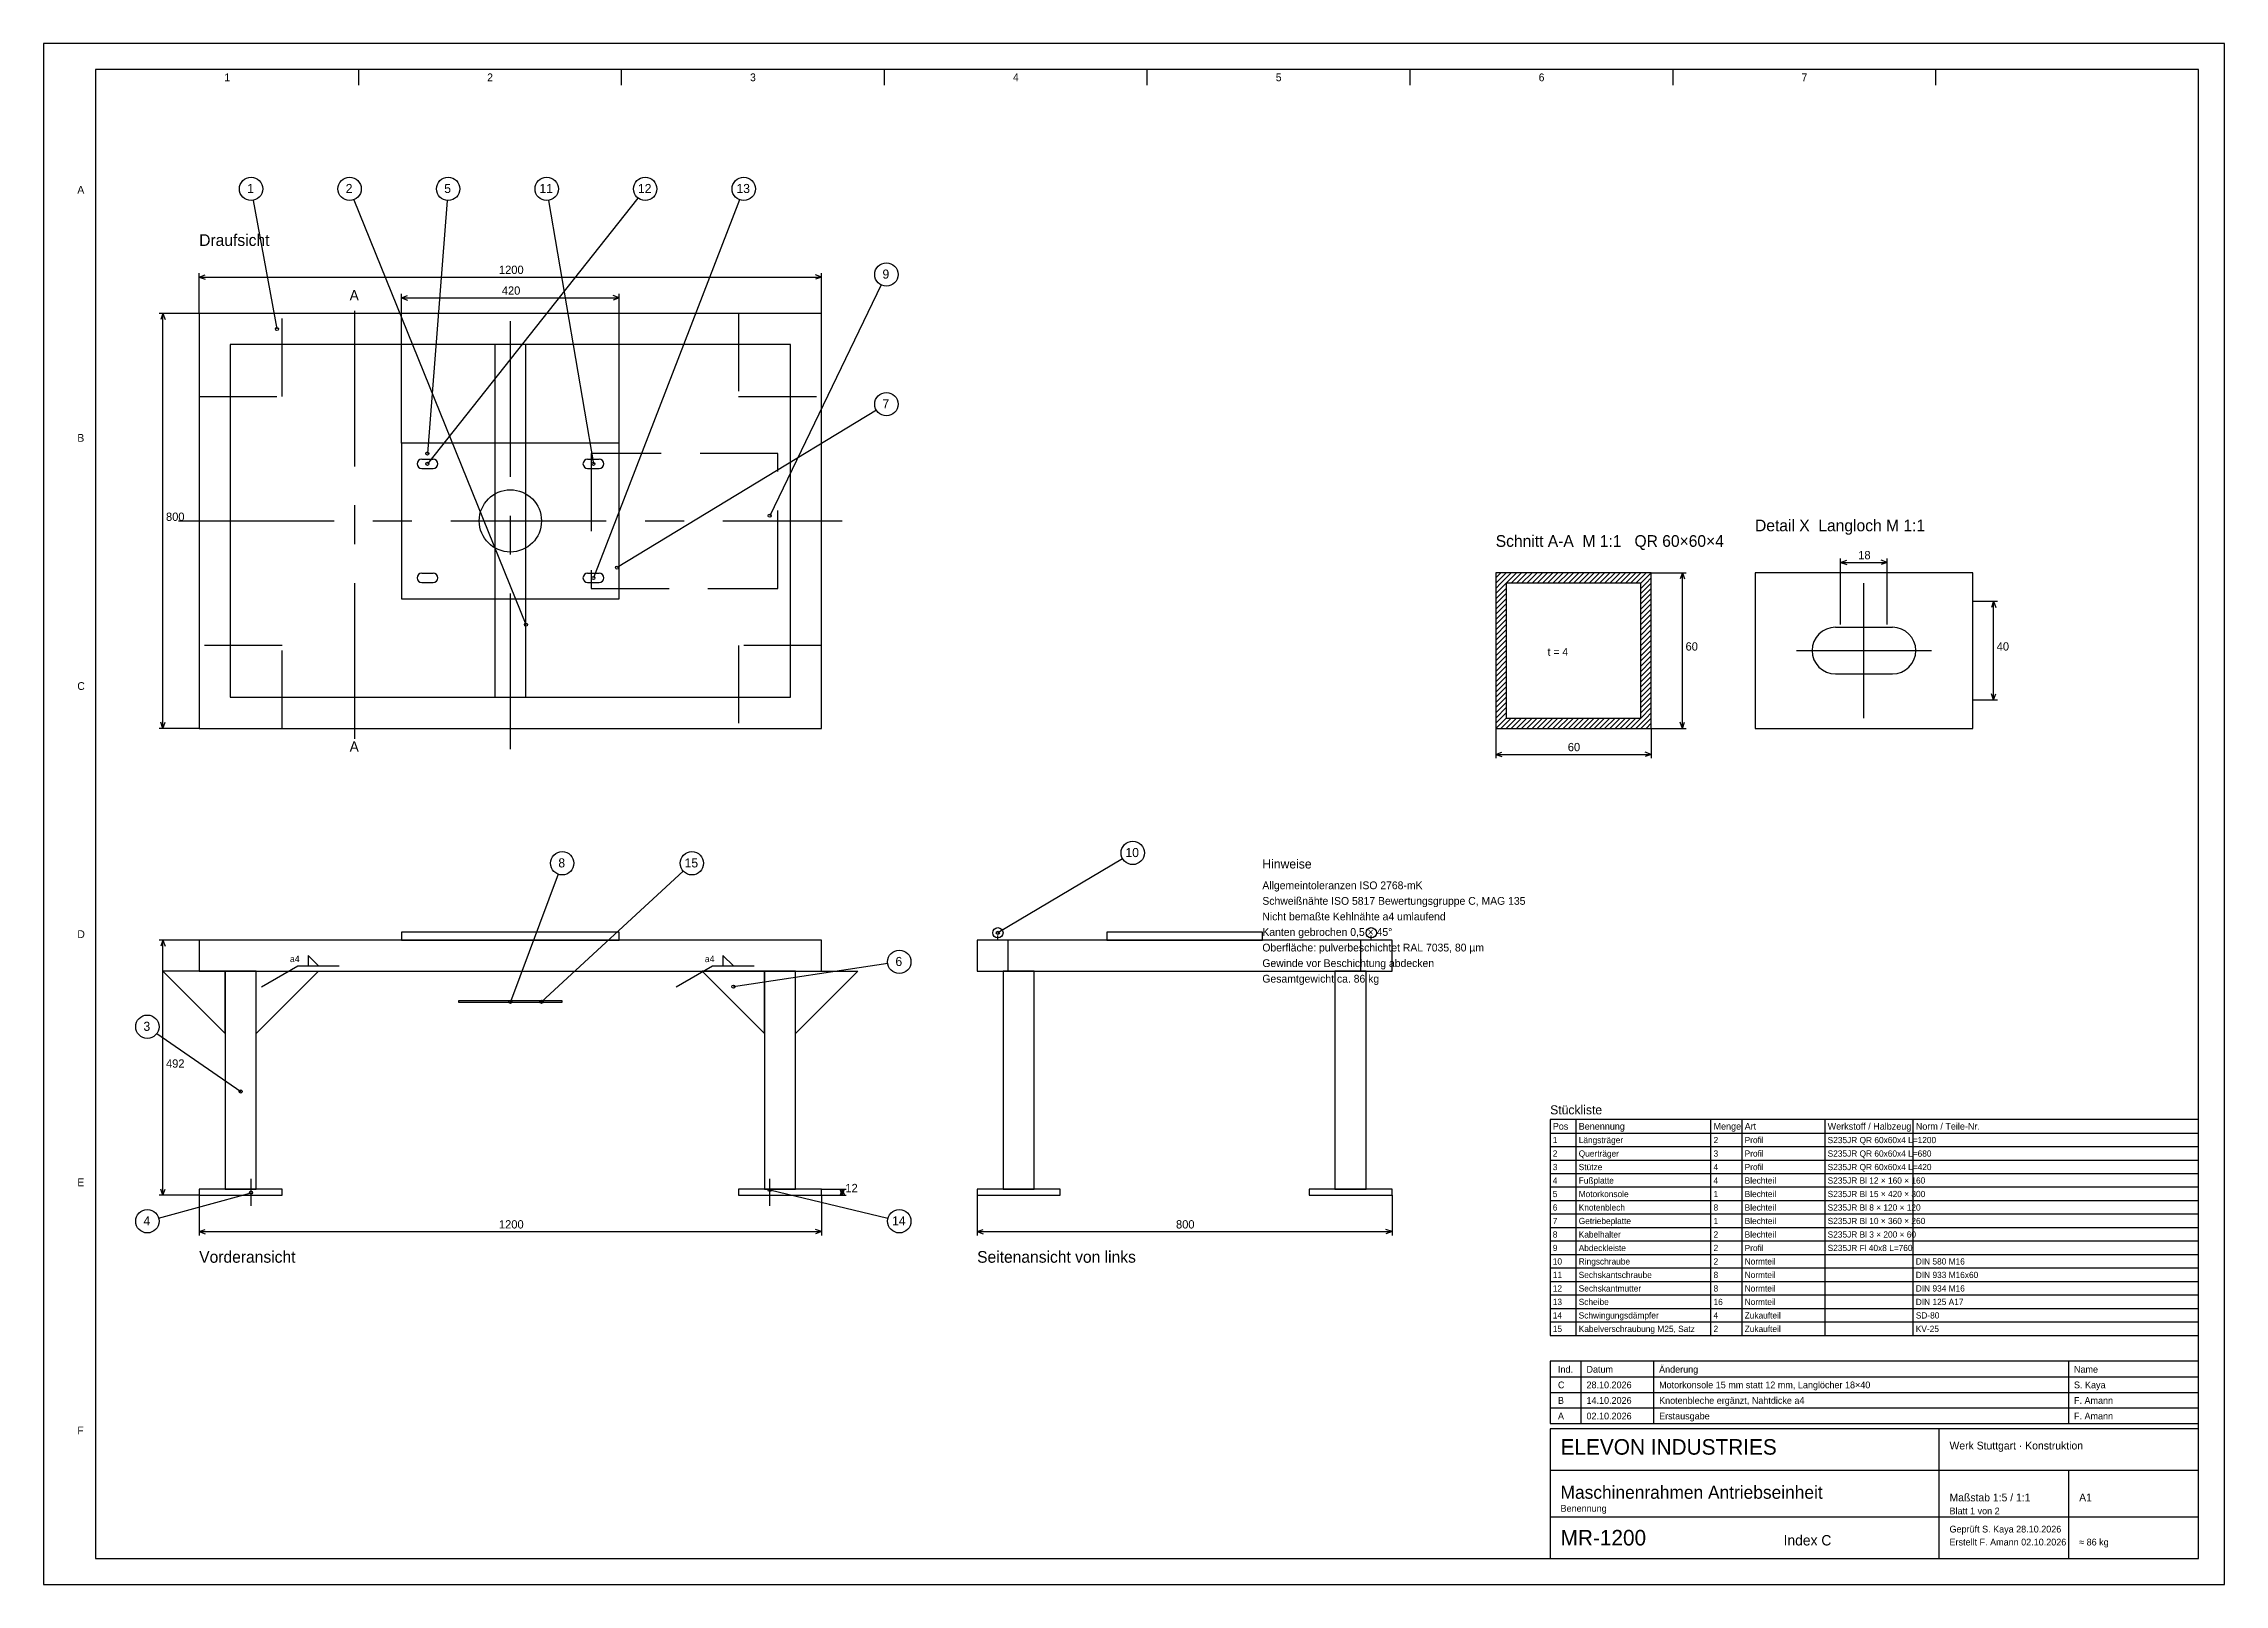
# Model space of a CAD drawing. Header units: millimetres. Extents: x 0 to 1782, y 0 to 594.
# Drawn here: x 0 to 841, y 0 to 594 of the extents above; entities that cross this region are included whole.
import ezdxf

# ---------------------------------------------------------------- set-up
doc = ezdxf.new("R2010")
doc.units = ezdxf.units.MM
doc.header["$LTSCALE"] = 5
doc.linetypes.add('CENTER', pattern=[21, 12, -3, 3, -3])
doc.linetypes.add('DASHED', pattern=[9, 6, -3])
for name, color, linetype in [('ANSICHT', 7, 'CONTINUOUS'), ('BEMASSUNG', 3, 'CONTINUOUS'), ('MITTELLINIE', 1, 'CENTER'), ('POSNR', 1, 'CONTINUOUS'), ('RAHMEN', 7, 'CONTINUOUS'), ('SCHRAFFUR', 8, 'CONTINUOUS'), ('SCHWEISS', 6, 'CONTINUOUS'), ('STUECKLISTE', 7, 'CONTINUOUS'), ('TEXT', 7, 'CONTINUOUS'), ('VERDECKT', 8, 'DASHED')]:
    doc.layers.add(name, color=color, linetype=linetype)

msp = doc.modelspace()

# ---------------------------------------------------------------- texts
at = {"layer": 'BEMASSUNG'}
for s, p in [('1200', (175.6, 505.2)), ('420', (176.7, 497.2)), ('800', (47.2, 410)), ('18', (699.8, 395.2)), ('60', (633.2, 360)), ('40', (753.2, 360)), ('60', (587.8, 321.2)), ('492', (47.2, 199.2)), ('12', (309.2, 151.2)), ('1200', (175.6, 137.2)), ('800', (436.7, 137.2))]:
    msp.add_text(s, height=3.2, dxfattribs=at).set_placement(p)
at = {"layer": 'POSNR'}
for s, p in [('1', (78.5, 536.4)), ('2', (116.5, 536.4)), ('5', (154.5, 536.4)), ('11', (191.2, 536.4)), ('12', (229.2, 536.4)), ('13', (267.2, 536.4)), ('9', (323.5, 503.4)), ('7', (323.5, 453.4)), ('8', (198.5, 276.4)), ('15', (247.2, 276.4)), ('10', (417.2, 280.4)), ('6', (328.5, 238.4)), ('3', (38.5, 213.4)), ('4', (38.5, 138.4)), ('14', (327.2, 138.4))]:
    msp.add_text(s, height=3.5, dxfattribs=at).set_placement(p)
at = {"layer": 'RAHMEN'}
for s, p in [('1', (69.688, 579.5)), ('2', (171.062, 579.5)), ('3', (272.438, 579.5)), ('4', (373.812, 579.5)), ('5', (475.188, 579.5)), ('6', (576.562, 579.5)), ('7', (677.938, 579.5)), ('A', (13, 536.167)), ('B', (13, 440.5)), ('C', (13, 344.833)), ('D', (13, 249.167)), ('E', (13, 153.5)), ('F', (13, 57.833))]:
    msp.add_text(s, height=3, dxfattribs=at).set_placement(p)
at = {"layer": 'SCHWEISS'}
for p in [(95, 239.9), (255, 239.9)]:
    msp.add_text('a4', height=2.5, dxfattribs=at).set_placement(p)
at = {"layer": 'STUECKLISTE'}
for s, height, p in [('Stückliste', 3.5, (581, 181.2)), ('Pos', 2.6, (582, 175.3)), ('Benennung', 2.6, (592, 175.3)), ('Menge', 2.6, (644, 175.3)), ('Art', 2.6, (656, 175.3)), ('Werkstoff / Halbzeug', 2.6, (688, 175.3)), ('Norm / Teile-Nr.', 2.6, (722, 175.3)), ('1', 2.4, (582, 170.1)), ('Längsträger', 2.4, (592, 170.1)), ('2', 2.4, (644, 170.1)), ('Profil', 2.4, (656, 170.1)), ('S235JR QR 60x60x4 L=1200', 2.4, (688, 170.1)), ('3', 2.4, (582, 159.7)), ('2', 2.4, (582, 164.9)), ('Stütze', 2.4, (592, 159.7)), ('Querträger', 2.4, (592, 164.9)), ('4', 2.4, (644, 159.7)), ('3', 2.4, (644, 164.9)), ('Profil', 2.4, (656, 164.9)), ('Profil', 2.4, (656, 159.7)), ('S235JR QR 60x60x4 L=680', 2.4, (688, 164.9)), ('S235JR QR 60x60x4 L=420', 2.4, (688, 159.7)), ('4', 2.4, (582, 154.5)), ('5', 2.4, (582, 149.3)), ('Fußplatte', 2.4, (592, 154.5)), ('Motorkonsole', 2.4, (592, 149.3)), ('4', 2.4, (644, 154.5)), ('1', 2.4, (644, 149.3)), ('Blechteil', 2.4, (656, 154.5)), ('Blechteil', 2.4, (656, 149.3)), ('S235JR Bl 12 × 160 × 160', 2.4, (688, 154.5)), ('S235JR Bl 15 × 420 × 300', 2.4, (688, 149.3)), ('6', 2.4, (582, 144.1)), ('Knotenblech', 2.4, (592, 144.1)), ('8', 2.4, (644, 144.1)), ('Blechteil', 2.4, (656, 144.1)), ('S235JR Bl 8 × 120 × 120', 2.4, (688, 144.1)), ('8', 2.4, (582, 133.7)), ('7', 2.4, (582, 138.9)), ('Getriebeplatte', 2.4, (592, 138.9)), ('Kabelhalter', 2.4, (592, 133.7)), ('2', 2.4, (644, 133.7)), ('1', 2.4, (644, 138.9)), ('Blechteil', 2.4, (656, 138.9)), ('Blechteil', 2.4, (656, 133.7)), ('S235JR Bl 10 × 360 × 260', 2.4, (688, 138.9)), ('S235JR Bl 3 × 200 × 60', 2.4, (688, 133.7)), ('9', 2.4, (582, 128.5)), ('Abdeckleiste', 2.4, (592, 128.5)), ('2', 2.4, (644, 128.5)), ('Profil', 2.4, (656, 128.5)), ('S235JR Fl 40x8 L=760', 2.4, (688, 128.5)), ('10', 2.4, (582, 123.3)), ('11', 2.4, (582, 118.1)), ('Sechskantschraube', 2.4, (592, 118.1)), ('Ringschraube', 2.4, (592, 123.3)), ('8', 2.4, (644, 118.1)), ('2', 2.4, (644, 123.3)), ('Normteil', 2.4, (656, 123.3)), ('Normteil', 2.4, (656, 118.1)), ('DIN 580 M16', 2.4, (722, 123.3)), ('DIN 933 M16x60', 2.4, (722, 118.1)), ('12', 2.4, (582, 112.9)), ('13', 2.4, (582, 107.7)), ('Sechskantmutter', 2.4, (592, 112.9)), ('Scheibe', 2.4, (592, 107.7)), ('8', 2.4, (644, 112.9)), ('16', 2.4, (644, 107.7)), ('Normteil', 2.4, (656, 112.9)), ('Normteil', 2.4, (656, 107.7)), ('DIN 934 M16', 2.4, (722, 112.9)), ('DIN 125 A17', 2.4, (722, 107.7)), ('14', 2.4, (582, 102.5)), ('Schwingungsdämpfer', 2.4, (592, 102.5)), ('4', 2.4, (644, 102.5)), ('Zukaufteil', 2.4, (656, 102.5)), ('SD-80', 2.4, (722, 102.5)), ('15', 2.4, (582, 97.3)), ('Kabelverschraubung M25, Satz', 2.4, (592, 97.3)), ('2', 2.4, (644, 97.3)), ('Zukaufteil', 2.4, (656, 97.3)), ('KV-25', 2.4, (722, 97.3))]:
    msp.add_text(s, height=height, dxfattribs=at).set_placement(p)
at = {"layer": 'TEXT'}
for s, height, p in [('Draufsicht', 4.5, (60, 516)), ('A', 4, (118, 495)), ('Schnitt A-A  M 1:1   QR 60×60×4', 4.5, (560, 400)), ('Detail X  Langloch M 1:1', 4.5, (660, 406)), ('t = 4', 3, (580, 358)), ('A', 4, (118, 321)), ('Hinweise', 3.5, (470, 276)), ('Allgemeintoleranzen ISO 2768-mK', 3, (470, 268)), ('Schweißnähte ISO 5817 Bewertungsgruppe C, MAG 135', 3, (470, 262)), ('Nicht bemaßte Kehlnähte a4 umlaufend', 3, (470, 256)), ('Kanten gebrochen 0,5 × 45°', 3, (470, 250)), ('Oberfläche: pulverbeschichtet RAL 7035, 80 µm', 3, (470, 244)), ('Gewinde vor Beschichtung abdecken', 3, (470, 238)), ('Gesamtgewicht ca. 86 kg', 3, (470, 232)), ('Vorderansicht', 4.5, (60, 124)), ('Seitenansicht von links', 4.5, (360, 124)), ('Ind.', 2.6, (584, 81.6)), ('Datum', 2.6, (595, 81.6)), ('Änderung', 2.6, (623, 81.6)), ('Name', 2.6, (783, 81.6)), ('C', 2.6, (584, 75.6)), ('28.10.2026', 2.6, (595, 75.6)), ('Motorkonsole 15 mm statt 12 mm, Langlöcher 18×40', 2.6, (623, 75.6)), ('S. Kaya', 2.6, (783, 75.6)), ('B', 2.6, (584, 69.6)), ('14.10.2026', 2.6, (595, 69.6)), ('Knotenbleche ergänzt, Nahtdicke a4', 2.6, (623, 69.6)), ('F. Amann', 2.6, (783, 69.6)), ('A', 2.6, (584, 63.6)), ('02.10.2026', 2.6, (595, 63.6)), ('Erstausgabe', 2.6, (623, 63.6)), ('F. Amann', 2.6, (783, 63.6)), ('ELEVON INDUSTRIES', 6, (585, 50)), ('Werk Stuttgart · Konstruktion', 3, (735, 52)), ('Maschinenrahmen Antriebseinheit', 5, (585, 33)), ('Maßstab 1:5 / 1:1', 3, (735, 32)), ('A1', 3, (785, 32)), ('Benennung', 2.6, (585, 28)), ('Blatt 1 von 2', 2.6, (735, 27)), ('MR-1200', 6, (585, 15)), ('Index C', 4, (671, 15)), ('Geprüft S. Kaya 28.10.2026', 2.6, (735, 20)), ('Erstellt F. Amann 02.10.2026', 2.6, (735, 15)), ('≈ 86 kg', 2.6, (785, 15))]:
    msp.add_text(s, height=height, dxfattribs=at).set_placement(p)

# ---------------------------------------------------------------- linework, layer by layer
at = {"layer": 'ANSICHT'}
for p, q in [((300, 490), (60, 490)), ((60, 490), (60, 330)), ((300, 330), (300, 490)), ((288, 478), (72, 478)), ((72, 478), (72, 342)), ((186, 478), (174, 478)), ((174, 478), (174, 342)), ((186, 342), (186, 478)), ((288, 342), (288, 478)), ((222, 440), (138, 440)), ((138, 440), (138, 380)), ((222, 380), (222, 440)), ((145.8, 433.8), (150.2, 433.8)), ((145.8, 430.2), (150.2, 430.2)), ((209.8, 433.8), (214.2, 433.8)), ((209.8, 430.2), (214.2, 430.2)), ((145.8, 389.8), (150.2, 389.8)), ((209.8, 389.8), (214.2, 389.8)), ((620, 390), (560, 390)), ((560, 390), (560, 330)), ((620, 330), (620, 390)), ((744, 390), (660, 390)), ((660, 390), (660, 330)), ((744, 330), (744, 390)), ((138, 380), (222, 380)), ((145.8, 386.2), (150.2, 386.2)), ((209.8, 386.2), (214.2, 386.2)), ((616, 386), (564, 386)), ((564, 386), (564, 334)), ((616, 334), (616, 386)), ((691, 369), (713, 369)), ((691, 351), (713, 351)), ((72, 342), (288, 342)), ((174, 342), (186, 342)), ((60, 330), (300, 330)), ((560, 330), (620, 330)), ((564, 334), (616, 334)), ((660, 330), (744, 330)), ((300, 248.4), (60, 248.4)), ((60, 248.4), (60, 236.4)), ((222, 251.4), (138, 251.4)), ((138, 251.4), (138, 248.4)), ((138, 248.4), (222, 248.4)), ((222, 248.4), (222, 251.4)), ((300, 236.4), (300, 248.4)), ((520, 248.4), (360, 248.4)), ((360, 248.4), (360, 236.4)), ((368, 248.4), (368, 250.2)), ((470, 251.4), (410, 251.4)), ((410, 251.4), (410, 248.4)), ((410, 248.4), (470, 248.4)), ((470, 248.4), (470, 251.4)), ((512, 248.4), (512, 250.2)), ((520, 236.4), (520, 248.4)), ((70, 236.4), (46, 236.4)), ((46, 236.4), (70, 212.4)), ((60, 236.4), (300, 236.4)), ((82, 236.4), (70, 236.4)), ((70, 236.4), (70, 152.4)), ((70, 212.4), (70, 236.4)), ((82, 152.4), (82, 236.4)), ((82, 236.4), (106, 236.4)), ((106, 236.4), (82, 212.4)), ((82, 212.4), (82, 236.4)), ((278, 236.4), (254, 236.4)), ((254, 236.4), (278, 212.4)), ((290, 236.4), (278, 236.4)), ((278, 236.4), (278, 152.4)), ((278, 212.4), (278, 236.4)), ((290, 152.4), (290, 236.4)), ((290, 236.4), (314, 236.4)), ((314, 236.4), (290, 212.4)), ((290, 212.4), (290, 236.4)), ((360, 236.4), (520, 236.4)), ((382, 236.4), (370, 236.4)), ((370, 236.4), (370, 152.4)), ((382, 152.4), (382, 236.4)), ((510, 236.4), (498, 236.4)), ((498, 236.4), (498, 152.4)), ((510, 152.4), (510, 236.4)), ((200, 225), (160, 225)), ((160, 225), (160, 224.4)), ((160, 224.4), (200, 224.4)), ((200, 224.4), (200, 225)), ((92, 152.4), (60, 152.4)), ((60, 152.4), (60, 150)), ((70, 152.4), (82, 152.4)), ((92, 150), (92, 152.4)), ((300, 152.4), (268, 152.4)), ((268, 152.4), (268, 150)), ((278, 152.4), (290, 152.4)), ((300, 150), (300, 152.4)), ((392, 152.4), (360, 152.4)), ((360, 152.4), (360, 150)), ((370, 152.4), (382, 152.4)), ((392, 150), (392, 152.4)), ((520, 152.4), (488, 152.4)), ((488, 152.4), (488, 150)), ((498, 152.4), (510, 152.4)), ((520, 150), (520, 152.4)), ((60, 150), (92, 150)), ((268, 150), (300, 150)), ((360, 150), (392, 150)), ((488, 150), (520, 150))]:
    msp.add_line(p, q, dxfattribs=at)
for centre, radius in [((180, 410), 12), ((368, 251.2), 2), ((512, 251.2), 2)]:
    msp.add_circle(centre, radius, dxfattribs=at)
for centre, radius, start, end in [((145.8, 432), 1.8, 90, 270), ((150.2, 432), 1.8, 270, 90), ((209.8, 432), 1.8, 90, 270), ((214.2, 432), 1.8, 270, 90), ((145.8, 388), 1.8, 90, 270), ((150.2, 388), 1.8, 270, 90), ((209.8, 388), 1.8, 90, 270), ((214.2, 388), 1.8, 270, 90), ((691, 360), 9, 90, 270), ((713, 360), 9, 270, 90)]:
    msp.add_arc(centre, radius, start, end, dxfattribs=at)
at = {"layer": 'BEMASSUNG'}
for p, q in [((60, 490), (60, 505.5)), ((60, 504), (62.349, 504.855)), ((300, 504), (297.651, 504.855)), ((300, 490), (300, 505.5)), ((60, 504), (300, 504)), ((60, 504), (62.349, 503.145)), ((138, 440), (138, 497.5)), ((138, 496), (140.349, 496.855)), ((222, 496), (219.651, 496.855)), ((222, 440), (222, 497.5)), ((300, 504), (297.651, 503.145)), ((60, 490), (44.5, 490)), ((46, 490), (45.145, 487.651)), ((46, 330), (46, 490)), ((46, 490), (46.855, 487.651)), ((138, 496), (222, 496)), ((138, 496), (140.349, 495.145)), ((222, 496), (219.651, 495.145)), ((693, 370), (693, 395.5)), ((711, 370), (711, 395.5)), ((620, 390), (633.5, 390)), ((632, 390), (631.145, 387.651)), ((632, 330), (632, 390)), ((632, 390), (632.855, 387.651)), ((693, 394), (695.349, 394.855)), ((693, 394), (711, 394)), ((693, 394), (695.349, 393.145)), ((711, 394), (708.651, 394.855)), ((711, 394), (708.651, 393.145)), ((744, 379), (753.5, 379)), ((752, 379), (751.145, 376.651)), ((752, 341), (752, 379)), ((752, 379), (752.855, 376.651)), ((744, 341), (753.5, 341)), ((752, 341), (751.145, 343.349)), ((752, 341), (752.855, 343.349)), ((60, 330), (44.5, 330)), ((46, 330), (45.145, 332.349)), ((46, 330), (46.855, 332.349)), ((560, 330), (560, 318.5)), ((620, 330), (620, 318.5)), ((620, 330), (633.5, 330)), ((632, 330), (631.145, 332.349)), ((632, 330), (632.855, 332.349)), ((560, 320), (562.349, 320.855)), ((560, 320), (620, 320)), ((560, 320), (562.349, 319.145)), ((620, 320), (617.651, 320.855)), ((620, 320), (617.651, 319.145)), ((60, 248.4), (44.5, 248.4)), ((46, 248.4), (45.145, 246.051)), ((46, 150), (46, 248.4)), ((46, 248.4), (46.855, 246.051)), ((46, 150), (45.145, 152.349)), ((46, 150), (46.855, 152.349)), ((300, 152.4), (309.5, 152.4)), ((308, 152.4), (307.145, 150.051)), ((308, 150), (307.145, 152.349)), ((308, 150), (308, 152.4)), ((308, 152.4), (308.855, 150.051)), ((308, 150), (308.855, 152.349)), ((60, 150), (44.5, 150)), ((60, 150), (60, 134.5)), ((300, 150), (300, 134.5)), ((300, 150), (309.5, 150)), ((360, 150), (360, 134.5)), ((520, 150), (520, 134.5)), ((60, 136), (62.349, 136.855)), ((60, 136), (300, 136)), ((60, 136), (62.349, 135.145)), ((300, 136), (297.651, 136.855)), ((300, 136), (297.651, 135.145)), ((360, 136), (362.349, 136.855)), ((360, 136), (520, 136)), ((360, 136), (362.349, 135.145)), ((520, 136), (517.651, 136.855)), ((520, 136), (517.651, 135.145))]:
    msp.add_line(p, q, dxfattribs=at)
at = {"layer": 'MITTELLINIE'}
for p, q in [((180, 322), (180, 498)), ((120, 326), (120, 494)), ((52, 410), (308, 410)), ((702, 334), (702, 386)), ((676, 360), (728, 360)), ((80, 146), (80, 156.4)), ((280, 146), (280, 156.4))]:
    msp.add_line(p, q, dxfattribs=at)
at = {"layer": 'POSNR'}
for p, q in [((80.819, 533.575), (90, 484)), ((119.688, 533.829), (186, 370)), ((229.205, 534.473), (148, 432)), ((155.648, 533.514), (148, 436)), ((194.753, 533.564), (212, 432)), ((268.377, 533.803), (212, 388)), ((323.04, 500.949), (280, 412)), ((321.153, 452.665), (221.2, 392)), ((416.128, 279.707), (368, 251.2)), ((198.422, 273.786), (180, 224.6)), ((246.689, 274.952), (192, 224.6)), ((325.55, 239.332), (266, 230.4)), ((43.696, 212.433), (76, 190)), ((325.624, 141.05), (280, 152)), ((44.339, 141.193), (80, 151))]:
    msp.add_line(p, q, dxfattribs=at)
for centre, radius in [((80, 538), 4.5), ((118, 538), 4.5), ((156, 538), 4.5), ((194, 538), 4.5), ((232, 538), 4.5), ((270, 538), 4.5), ((325, 505), 4.5), ((90, 484), 0.6), ((325, 455), 4.5), ((148, 436), 0.6), ((148, 432), 0.6), ((212, 432), 0.6), ((280, 412), 0.6), ((212, 388), 0.6), ((221.2, 392), 0.6), ((186, 370), 0.6), ((420, 282), 4.5), ((200, 278), 4.5), ((250, 278), 4.5), ((330, 240), 4.5), ((368, 251.2), 0.6), ((266, 230.4), 0.6), ((40, 215), 4.5), ((180, 224.6), 0.6), ((192, 224.6), 0.6), ((76, 190), 0.6), ((80, 151), 0.6), ((280, 152), 0.6), ((40, 140), 4.5), ((330, 140), 4.5)]:
    msp.add_circle(centre, radius, dxfattribs=at)
at = {"layer": 'RAHMEN'}
for p, q in [((841, 594), (0, 594)), ((0, 594), (0, 0)), ((841, 0), (841, 594)), ((831, 584), (20, 584)), ((20, 584), (20, 10)), ((121.375, 584), (121.375, 578)), ((222.75, 584), (222.75, 578)), ((324.125, 584), (324.125, 578)), ((425.5, 584), (425.5, 578)), ((526.875, 584), (526.875, 578)), ((628.25, 584), (628.25, 578)), ((729.625, 584), (729.625, 578)), ((831, 10), (831, 584)), ((831, 86), (581, 86)), ((581, 86), (581, 62)), ((593, 62), (593, 86)), ((621, 62), (621, 86)), ((781, 62), (781, 86)), ((831, 62), (831, 86)), ((581, 80), (831, 80)), ((581, 74), (831, 74)), ((581, 68), (831, 68)), ((581, 62), (831, 62)), ((831, 60), (581, 60)), ((581, 60), (581, 10)), ((731, 10), (731, 60)), ((831, 10), (831, 60)), ((581, 44), (831, 44)), ((781, 10), (781, 44)), ((581, 26), (831, 26)), ((20, 10), (831, 10)), ((581, 10), (831, 10)), ((0, 0), (841, 0))]:
    msp.add_line(p, q, dxfattribs=at)
at = {"layer": 'SCHRAFFUR'}
for p, q in [((560, 388), (562, 390)), ((560, 386), (564, 390)), ((562, 386), (566, 390)), ((564, 386), (568, 390)), ((566, 386), (570, 390)), ((568, 386), (572, 390)), ((570, 386), (574, 390)), ((572, 386), (576, 390)), ((574, 386), (578, 390)), ((576, 386), (580, 390)), ((578, 386), (582, 390)), ((580, 386), (584, 390)), ((582, 386), (586, 390)), ((584, 386), (588, 390)), ((586, 386), (590, 390)), ((588, 386), (592, 390)), ((590, 386), (594, 390)), ((592, 386), (596, 390)), ((594, 386), (598, 390)), ((596, 386), (600, 390)), ((598, 386), (602, 390)), ((600, 386), (604, 390)), ((602, 386), (606, 390)), ((604, 386), (608, 390)), ((606, 386), (610, 390)), ((608, 386), (612, 390)), ((610, 386), (614, 390)), ((612, 386), (616, 390)), ((614, 386), (618, 390)), ((616, 386), (620, 390)), ((618, 386), (620, 388)), ((560, 384), (562, 386)), ((560, 382), (564, 386)), ((560, 380), (564, 384)), ((560, 378), (564, 382)), ((560, 376), (564, 380)), ((616, 384), (618, 386)), ((616, 382), (620, 386)), ((616, 380), (620, 384)), ((616, 378), (620, 382)), ((616, 376), (620, 380)), ((560, 374), (564, 378)), ((560, 372), (564, 376)), ((560, 370), (564, 374)), ((560, 368), (564, 372)), ((616, 374), (620, 378)), ((616, 372), (620, 376)), ((616, 370), (620, 374)), ((616, 368), (620, 372)), ((560, 366), (564, 370)), ((560, 364), (564, 368)), ((560, 362), (564, 366)), ((560, 360), (564, 364)), ((560, 358), (564, 362)), ((616, 366), (620, 370)), ((616, 364), (620, 368)), ((616, 362), (620, 366)), ((616, 360), (620, 364)), ((616, 358), (620, 362)), ((560, 356), (564, 360)), ((560, 354), (564, 358)), ((560, 352), (564, 356)), ((560, 350), (564, 354)), ((616, 356), (620, 360)), ((616, 354), (620, 358)), ((616, 352), (620, 356)), ((616, 350), (620, 354)), ((560, 348), (564, 352)), ((560, 346), (564, 350)), ((560, 344), (564, 348)), ((560, 342), (564, 346)), ((616, 348), (620, 352)), ((616, 346), (620, 350)), ((616, 344), (620, 348)), ((616, 342), (620, 346)), ((560, 340), (564, 344)), ((560, 338), (564, 342)), ((560, 336), (564, 340)), ((560, 334), (564, 338)), ((616, 340), (620, 344)), ((616, 338), (620, 342)), ((616, 336), (620, 340)), ((616, 334), (620, 338)), ((560, 332), (562, 334)), ((560, 330), (564, 334)), ((562, 334), (564, 336)), ((562, 330), (566, 334)), ((564, 330), (568, 334)), ((566, 330), (570, 334)), ((568, 330), (572, 334)), ((570, 330), (574, 334)), ((572, 330), (576, 334)), ((574, 330), (578, 334)), ((576, 330), (580, 334)), ((578, 330), (582, 334)), ((580, 330), (584, 334)), ((582, 330), (586, 334)), ((584, 330), (588, 334)), ((586, 330), (590, 334)), ((588, 330), (592, 334)), ((590, 330), (594, 334)), ((592, 330), (596, 334)), ((594, 330), (598, 334)), ((596, 330), (600, 334)), ((598, 330), (602, 334)), ((600, 330), (604, 334)), ((602, 330), (606, 334)), ((604, 330), (608, 334)), ((606, 330), (610, 334)), ((608, 330), (612, 334)), ((610, 330), (614, 334)), ((612, 330), (616, 334)), ((614, 330), (618, 334)), ((616, 330), (620, 334)), ((618, 334), (620, 336)), ((618, 330), (620, 332))]:
    msp.add_line(p, q, dxfattribs=at)
at = {"layer": 'SCHWEISS'}
for p, q in [((84, 230.4), (98, 238.4)), ((98, 238.4), (114, 238.4)), ((106, 238.4), (102, 242.4)), ((102, 242.4), (102, 238.4)), ((102, 238.4), (106, 238.4)), ((244, 230.4), (258, 238.4)), ((258, 238.4), (274, 238.4)), ((266, 238.4), (262, 242.4)), ((262, 242.4), (262, 238.4)), ((262, 238.4), (266, 238.4))]:
    msp.add_line(p, q, dxfattribs=at)
at = {"layer": 'STUECKLISTE'}
for p, q in [((831, 179.2), (581, 179.2)), ((581, 179.2), (581, 96)), ((591, 96), (591, 179.2)), ((643, 96), (643, 179.2)), ((655, 96), (655, 179.2)), ((687, 96), (687, 179.2)), ((721, 96), (721, 179.2)), ((831, 96), (831, 179.2)), ((581, 174), (831, 174)), ((581, 168.8), (831, 168.8)), ((581, 163.6), (831, 163.6)), ((581, 158.4), (831, 158.4)), ((581, 153.2), (831, 153.2)), ((581, 148), (831, 148)), ((581, 142.8), (831, 142.8)), ((581, 137.6), (831, 137.6)), ((581, 132.4), (831, 132.4)), ((581, 127.2), (831, 127.2)), ((581, 122), (831, 122)), ((581, 116.8), (831, 116.8)), ((581, 111.6), (831, 111.6)), ((581, 106.4), (831, 106.4)), ((581, 101.2), (831, 101.2)), ((581, 96), (831, 96))]:
    msp.add_line(p, q, dxfattribs=at)
at = {"layer": 'VERDECKT'}
for p, q in [((92, 490), (60, 490)), ((60, 490), (60, 458)), ((92, 458), (92, 490)), ((300, 490), (268, 490)), ((268, 490), (268, 458)), ((300, 458), (300, 490)), ((60, 458), (92, 458)), ((268, 458), (300, 458)), ((283.2, 436), (211.2, 436)), ((211.2, 436), (211.2, 384)), ((283.2, 384), (283.2, 436)), ((211.2, 384), (283.2, 384)), ((92, 362), (60, 362)), ((60, 362), (60, 330)), ((92, 330), (92, 362)), ((300, 362), (268, 362)), ((268, 362), (268, 330)), ((300, 330), (300, 362)), ((60, 330), (92, 330)), ((268, 330), (300, 330)), ((372, 236.4), (372, 248.4)), ((508, 236.4), (508, 248.4))]:
    msp.add_line(p, q, dxfattribs=at)

msp.set_redraw_order([(e.dxf.handle, doc.entitydb.next_handle()) for e in msp.query("TEXT MTEXT ATTDEF DIMENSION ARC_DIMENSION")])  # texts and dimensions are drawn at this point

doc.saveas('drawing.dxf')
